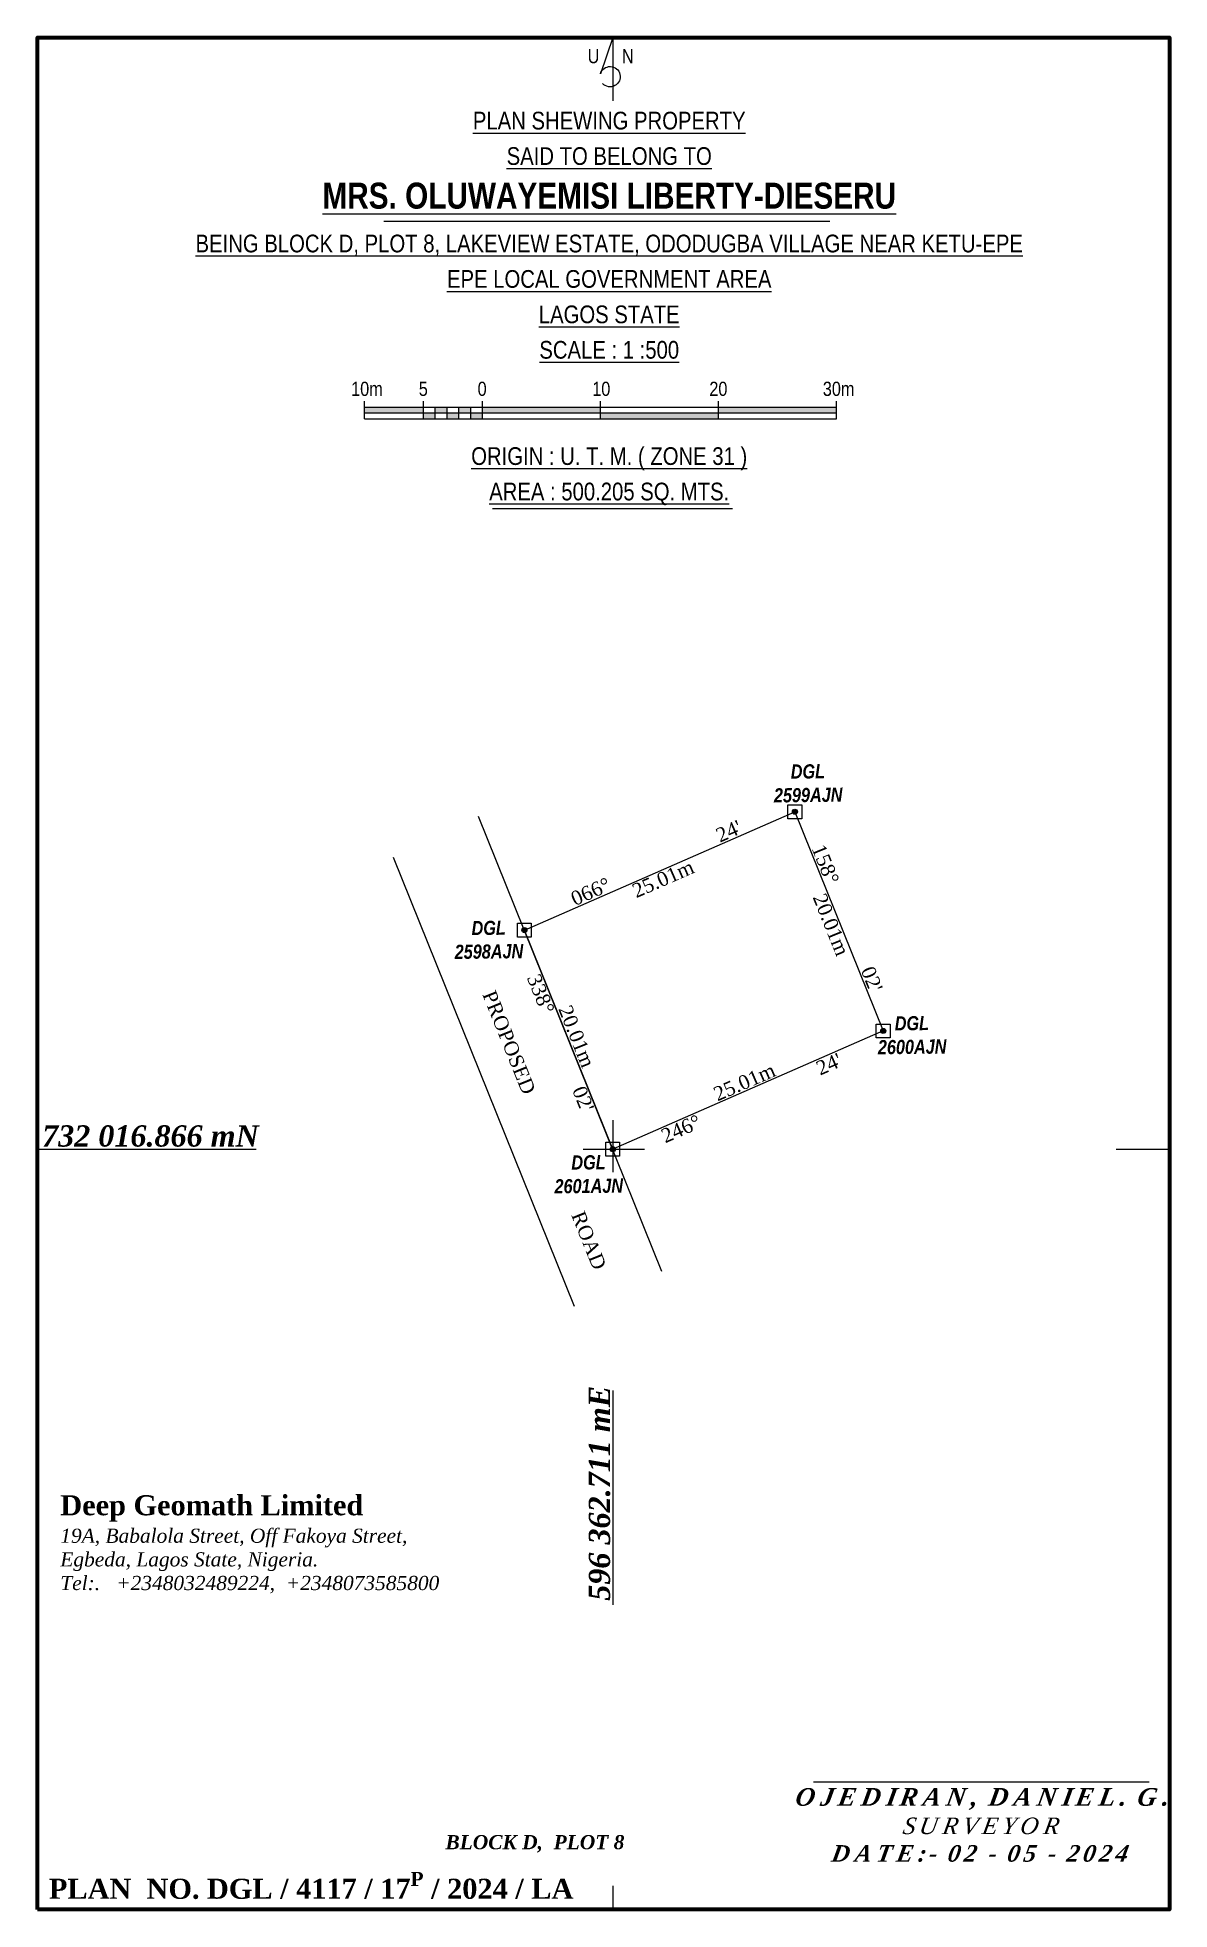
# Model space of a CAD drawing. Header units: metres. Extents: x 527079 to 600981, y 729644 to 782828.
# Drawn here: x 597840.5 to 597936.4, y 730780.3 to 730938.8 of the extents above; entities that cross this region are included whole.
import ezdxf

# ---------------------------------------------------------------- set-up
doc = ezdxf.new("R2010")
doc.units = ezdxf.units.M
doc.header["$MEASUREMENT"] = 0
doc.layers.add('adjusted', color=7, linetype='Continuous')
doc.layers.add('GRID&TITLE', color=7, linetype='Continuous')
doc.styles.add('style2', font='')
doc.styles.get('style2').set_extended_font_data('Arial Black')

msp = doc.modelspace()

# ---------------------------------------------------------------- texts
at = {"color": 0}
for s, insert, char_height, width, attachment_point in [('{\\fArial Narrow|b0|i0|c0|p34;U     N}', (597889.04795, 730937.84596), 1.2, 26.925119, 2), ('{\\fArial Narrow|b0|i0|c0|p34;10m}', (597868.40549, 730909.68039), 1.2, 26.925119, 2), ('{\\fArial Narrow|b0|i0|c0|p34;5}', (597873.18168, 730909.68039), 1.2, 26.925119, 2), ('{\\fArial Narrow|b0|i0|c0|p34;0}', (597878.1641, 730909.68039), 1.2, 26.925119, 2), ('{\\fArial Narrow|b0|i0|c0|p34;10}', (597888.25681, 730909.68039), 1.2, 26.925119, 2), ('{\\fArial Narrow|b0|i0|c0|p34;20}', (597898.17387, 730909.68039), 1.2, 26.925119, 2), ('{\\fArial Narrow|b0|i0|c0|p34;30m}', (597908.35983, 730909.68039), 1.2, 26.925119, 2), ('{\\fTimes New Roman|b1|i1|c0|p18;732 016.866 mN}', (597840.89451, 730846.7274), 1.8, 45.9628771, 1), ('\\pi0.2701;{\\fTimes New Roman|b1|i1|c0|p18;\\H0.8824x;\\Q10.5;\\T1.3;OJEDIRAN, DANIEL. G.\\H1.1x;\\P\\fTimes New Roman|b0|i1|c0|p18;\\H0.8485x;SURVEYOR\\fTimes New Roman|b1|i1|c0|p18;\\P\\pi0;DATE:- 02 - 05 - 2024}', (597920.38772, 730790.61994), 1.7, 31.4335511, 2), ('{\\fTimes New Roman|b1|i1|c0|p18;BLOCK D,  PLOT 8}', (597875.05505, 730786.63955), 1.2, 45.9628771, 1), ('\\A1;{\\fTimes New Roman|b1|i0|c0|p18;\\H1.03x;PLAN  NO.\\H0.9706x; \\H1.03x;DGL / 4117 / 17\\H0.7x;\\SP^ ;\\H1.429x; / 2024 / LA}', (597841.4656, 730783.52023), 1.65, 98.1290386, 1)]:
    msp.add_mtext(s, dxfattribs=dict(at, insert=insert, char_height=char_height, width=width, attachment_point=attachment_point))
at = {"color": 0, "insert": (597888.9288, 730932.53735), "char_height": 1.5, "width": 113.0007569, "attachment_point": 2, "line_spacing_factor": 1.2}
msp.add_mtext('{\\fArial Narrow|b0|i0|c0|p34;\\LPLAN SHEWING PROPERTY\\PSAID TO BELONG TO\\P\\fArial Narrow|b1|i0|c0|p34;\\H1.467x;MRS. OLUWAYEMISI LIBERTY-DIESERU \\P\\fArial Narrow|b0|i0|c0|p34;\\H0.6817x;BEING BLOCK D, PLOT 8, LAKEVIEW ESTATE, ODODUGBA VILLAGE NEAR KETU-EPE\\PEPE \\H0.9995x;LOCAL GOVERNMENT AREA\\PLAGOS STATE\\PSCALE : 1 :500\\P\\P\\PORIGIN : U. T. M. ( ZONE 31 )\\PAREA : 500.205 SQ. MTS.}', dxfattribs=at)
at = {"color": 0}
for s, insert, char_height, width, attachment_point, rotation in [('\\pxt115;{\\fArial Narrow|b1|i1|c0|p34;DGL\\P2599AJN}', (597905.74823, 730877.29272), 1.2, 278.2584131, 2, 0.6991952), ('\\pxt115;{\\fArial Narrow|b1|i1|c0|p34;DGL\\P2598AJN}', (597878.71007, 730864.04408), 1.2, 278.2584131, 2, 0.6991952), ('\\pxt115;{\\fArial Narrow|b1|i1|c0|p34;DGL\\P2600AJN}', (597914.55585, 730855.97188), 1.2, 278.2584131, 2, 0.6991952), ('\\pxt115;{\\fArial Narrow|b1|i1|c0|p34;DGL\\P2601AJN}', (597887.1628, 730844.19375), 1.2, 278.2584131, 2, 0.6991952), ('{\\fTimes New Roman|b1|i1|c0|p18;596 362.711 mE}', (597887.19483, 730806.47442), 1.8, 46.6762144, 1, 90)]:
    msp.add_mtext(s, dxfattribs=dict(at, insert=insert, char_height=char_height, width=width, attachment_point=attachment_point, rotation=rotation))
at = {"color": 0, "linetype": 'Continuous', "lineweight": -3, "char_height": 1.2}
for s, insert, attachment_point, rotation in [("{\\fTimes New Roman|b0|i0|c0|p18;066°                      24'}", (597893.1506, 730868.37923), 8, 23.597943), ("{\\fTimes New Roman|b0|i0|c0|p18;158°                 02'}", (597908.5169, 730864.0391), 8, 291.9588017), ('{\\fTimes New Roman|b0|i0|c0|p18;25.01m}', (597893.25068, 730868.15014), 2, 23.597943), ('{\\fTimes New Roman|b0|i0|c0|p18;20.01m}', (597908.28504, 730863.94562), 2, 291.9588017), ('{\\fTimes New Roman|b0|i0|c0|p18;PROPOSED                        ROAD}', (597882.87419, 730846.09015), 8, 291.9588017), ("{\\fTimes New Roman|b0|i0|c0|p18;338°               02'}", (597885.36623, 730853.93362), 2, 291.9588017), ('{\\fTimes New Roman|b0|i0|c0|p18;20.01m}', (597885.5981, 730854.0271), 8, 291.9588017), ("{\\fTimes New Roman|b0|i0|c0|p18;246°                        24'}", (597900.73254, 730849.59349), 2, 23.597943), ('{\\fTimes New Roman|b0|i0|c0|p18;25.01m}', (597900.63246, 730849.82258), 8, 23.597943)]:
    msp.add_mtext(s, dxfattribs=dict(at, insert=insert, attachment_point=attachment_point, rotation=rotation))
at = {"layer": 'GRID&TITLE', "color": 0, "insert": (597842.43242, 730815.41275), "char_height": 1.5, "width": 117.584978, "attachment_point": 1, "style": 'style2'}
msp.add_mtext('{\\fTimes New Roman|b1|i0|c0|p18;\\H1.133x;Deep Geomath Limited\\P\\fTimes New Roman|b0|i1|c0|p18;\\H0.7061x;19A, Babalola Street, Off Fakoya Street, \\PEgbeda, Lagos State, Nigeria.\\PTel:.   +2348032489224,  +2348073585800}', dxfattribs=at)

# ---------------------------------------------------------------- hatches: boundary and pattern name
h = msp.add_hatch(color=0)
h.paths.add_polyline_path([(597873.19327, 730907.53946), (597868.19327, 730907.53946), (597868.19327, 730907.03946), (597873.19327, 730907.03946)])
h.paths.add_polyline_path([(597888.19327, 730907.53946), (597878.19327, 730907.53946), (597878.19327, 730907.03946), (597888.19327, 730907.03946)])
h.paths.add_polyline_path([(597908.19327, 730907.53946), (597898.19327, 730907.53946), (597898.19327, 730907.03946), (597908.19327, 730907.03946)])
h = msp.add_hatch(color=0)
h.paths.add_polyline_path([(597877.19327, 730907.03946), (597877.19327, 730906.53946), (597878.19327, 730906.53946), (597878.19327, 730907.03946)])
h.paths.add_polyline_path([(597876.19327, 730907.53946), (597876.19327, 730907.03946), (597877.19327, 730907.03946), (597877.19327, 730907.53946)])
h.paths.add_polyline_path([(597876.19327, 730906.53946), (597876.19327, 730907.03946), (597875.19327, 730907.03946), (597875.19327, 730906.53946)])
h.paths.add_polyline_path([(597874.19327, 730907.53946), (597874.19327, 730907.03946), (597875.19327, 730907.03946), (597875.19327, 730907.53946)])
h.paths.add_polyline_path([(597873.19327, 730907.03946), (597873.19327, 730906.53946), (597874.19327, 730906.53946), (597874.19327, 730907.03946)])
for points in [[(597898.19327, 730907.03946), (597888.19327, 730907.03946), (597888.19327, 730906.53946), (597898.19327, 730906.53946)], [(597904.87505, 730873.27069, 1), (597904.44504, 730873.27069, 1)], [(597881.95624, 730863.25869, 1), (597881.52623, 730863.25869, 1)], [(597912.35691, 730854.71403, 1), (597911.92689, 730854.71403, 1)], [(597889.4381, 730844.70203, 1), (597889.00809, 730844.70203, 1)]]:
    msp.add_hatch(color=0).paths.add_polyline_path(points)

# ---------------------------------------------------------------- linework, layer by layer
at = {"color": 0}
for p, q in [((597868.19327, 730906.53946), (597868.19327, 730908.03946)), ((597868.19327, 730906.53946), (597868.19327, 730908.03946)), ((597873.19327, 730906.53946), (597873.19327, 730908.03946)), ((597873.19327, 730906.53946), (597873.19327, 730908.03946)), ((597874.19327, 730906.53946), (597874.19327, 730907.53946)), ((597875.19327, 730906.53946), (597875.19327, 730907.53946)), ((597876.19327, 730906.53946), (597876.19327, 730907.53946)), ((597877.19327, 730906.53946), (597877.19327, 730907.53946)), ((597878.19327, 730906.53946), (597878.19327, 730908.03946)), ((597888.19327, 730906.53946), (597888.19327, 730908.03946)), ((597898.19327, 730906.53946), (597898.19327, 730908.03946)), ((597908.19327, 730906.53946), (597908.19327, 730908.03946)), ((597888.19327, 730907.03946), (597898.19327, 730907.03946)), ((597906.23994, 730791.14564), (597934.65891, 730791.14564))]:
    msp.add_line(p, q, dxfattribs=at)
msp.add_lwpolyline([(597889.22309, 730938.82881), (597888.17812, 730935.74296, -3.816456624), (597888.37235, 730934.92258)], format="xyb", dxfattribs=at)
for points in [[(597889.22309, 730938.82881), (597889.22309, 730933.47347)], [(597869.82426, 730923.26761), (597907.61965, 730923.26761)], [(597868.19327, 730907.53946), (597908.19327, 730907.53946)], [(597868.19327, 730907.03946), (597888.19327, 730907.03946)], [(597868.19327, 730906.53946), (597908.19327, 730906.53946)], [(597898.19327, 730907.03946), (597908.19327, 730907.03946)], [(597879.03976, 730898.94596), (597899.37723, 730898.94596)], [(597893.39092, 730834.3649), (597877.86513, 730872.87229)], [(597904.07119, 730873.85953), (597905.24889, 730873.85953), (597905.24889, 730872.68184), (597904.07119, 730872.68184), (597904.07119, 730873.85953)], [(597870.6304, 730869.42219), (597885.94921, 730831.42818)], [(597881.15239, 730863.84753), (597882.33008, 730863.84753), (597882.33008, 730862.66984), (597881.15239, 730862.66984), (597881.15239, 730863.84753)], [(597911.55305, 730855.30288), (597912.73075, 730855.30288), (597912.73075, 730854.12518), (597911.55305, 730854.12518), (597911.55305, 730855.30288)], [(597889.22309, 730847.1513), (597889.22309, 730842.74853)], [(597840.49473, 730844.70203), (597859.03012, 730844.70203)], [(597886.71561, 730844.70203), (597891.91454, 730844.70203)], [(597888.63425, 730845.29088), (597889.81194, 730845.29088), (597889.81194, 730844.11318), (597888.63425, 730844.11318), (597888.63425, 730845.29088)], [(597931.87008, 730844.70203), (597936.39273, 730844.70203)], [(597889.22309, 730824.26594), (597889.22309, 730806.13013)], [(597889.22309, 730782.34114), (597889.22309, 730780.33181)]]:
    msp.add_lwpolyline(points, dxfattribs=at)
msp.add_lwpolyline([(597881.74124, 730863.25869), (597904.66004, 730873.27069), (597912.1419, 730854.71403), (597889.22309, 730844.70203)], close=True, dxfattribs=at)
for centre in [(597904.66004, 730873.27069), (597881.74124, 730863.25869), (597912.1419, 730854.71403), (597889.22309, 730844.70203)]:
    msp.add_circle(centre, 0.21501, dxfattribs=at)
at = {"layer": 'adjusted', "color": 0, "lineweight": 100}
msp.add_lwpolyline([(597840.49473, 730780.33181), (597840.49473, 730938.82881), (597936.39273, 730938.82881), (597936.39273, 730780.33181)], close=True, dxfattribs=at)

msp.set_redraw_order([(e.dxf.handle, doc.entitydb.next_handle()) for e in msp.query("TEXT MTEXT ATTDEF DIMENSION ARC_DIMENSION")])  # texts and dimensions are drawn at this point

doc.saveas('drawing.dxf')
